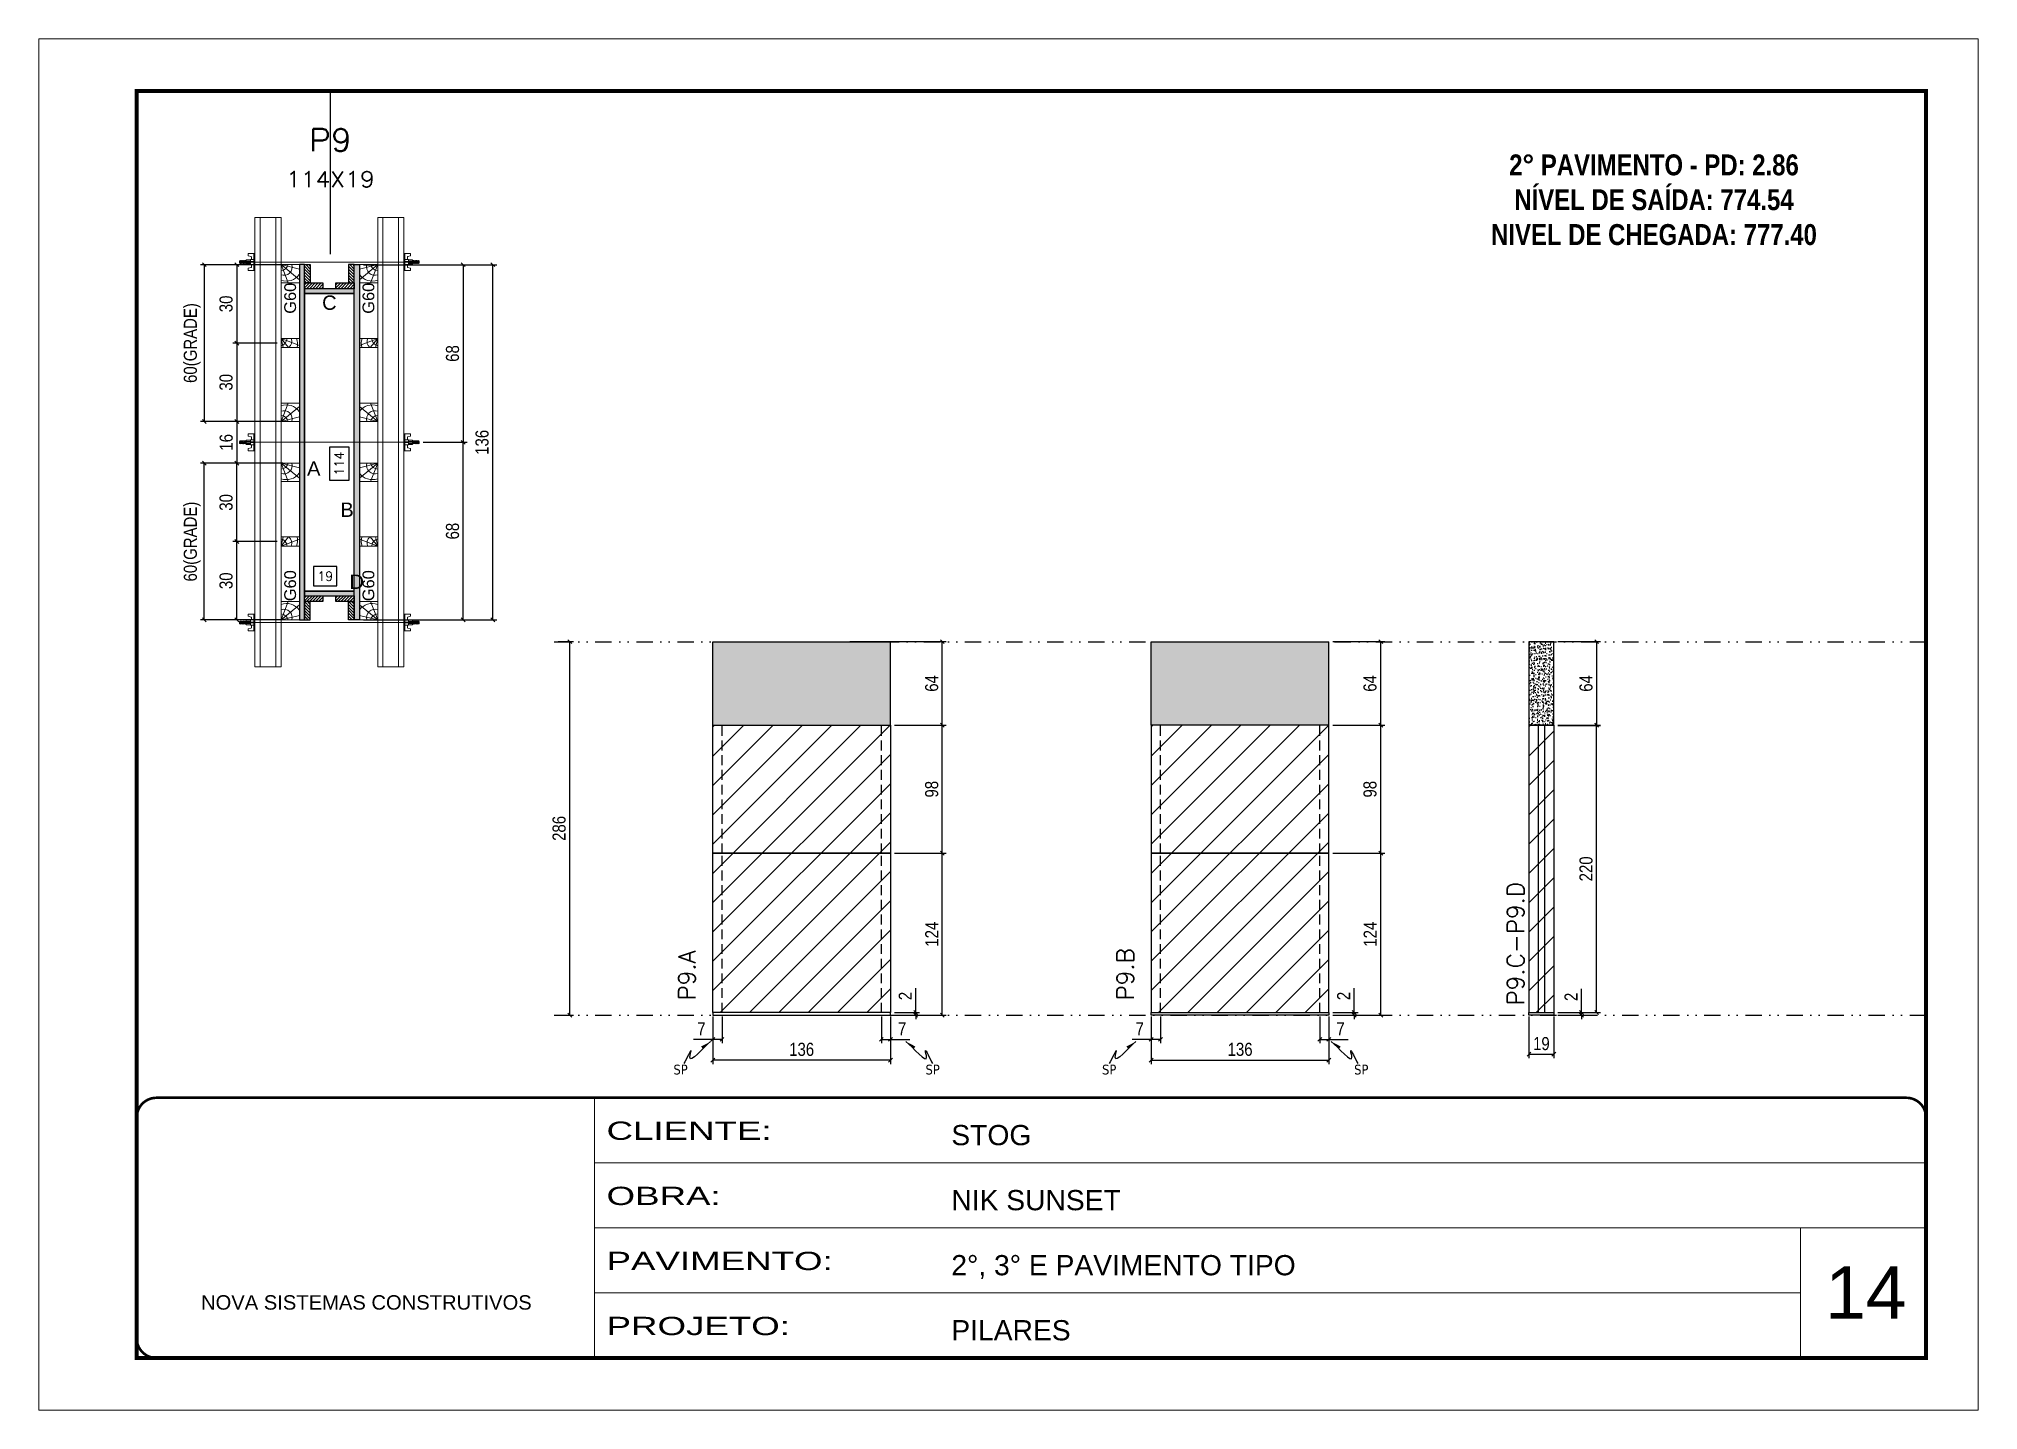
# Model space of a CAD drawing. Extents: x 808 to 7089, y -98 to 17032.
# Drawn here: x 2407 to 3892, y 12537 to 13587 of the extents above; entities that cross this region are included whole.
import ezdxf
from ezdxf.enums import TextEntityAlignment as Align

# ---------------------------------------------------------------- set-up
doc = ezdxf.new("R2010")
doc.units = 0
for name, pattern in [('CONTINUO', [0]), ('DASHED', [0.75, 0.5, -0.25]), ('DIVIDE2', [0.625, 0.25, -0.125, 0, -0.125, 0, -0.125]), ('HIDDEN', [0.375, 0.25, -0.125])]:
    doc.linetypes.add(name, pattern=pattern)
for name, color, linetype, lineweight in [('CARIMBO', 255, 'Continuous', 9), ('Folhas', 255, 'Continuous', 9), ('Hachura', 251, 'Continuous', 9), ('Madeira', 126, 'Continuous', 18), ('Perfil Metálico', 224, 'Continuous', 18), ('REAPROVEITAMENTO', 251, 'Continuous', 9), ('SARRAFO DE PRESSAO', 251, 'DASHED', 9), ('Texto Seção', 7, 'Continuous', 15)]:
    doc.layers.add(name, color=color, linetype=linetype, lineweight=lineweight)
for name, color, linetype in [('CHAPA', 1, 'Continuous'), ('COTA', 241, 'Continuous'), ('Cota Seção (2x)', 241, 'Continuous'), ('NOMENCLATURA', 7, 'Continuous'), ('Nível', 160, 'Continuous'), ('Painéis', 200, 'Continuous'), ('SARR_2.2x7', 40, 'Continuous'), ('SARRAFO', 251, 'Continuous'), ('Sarrafo de Pressão', 42, 'HIDDEN'), ('texto', 7, 'Continuous'), ('Texto de Titulo', 7, 'Continuous'), ('Texto Qtd Sarr', 242, 'Continuous'), ('TEXTO_GERAL', 7, 'Continuous')]:
    doc.layers.add(name, color=color, linetype=linetype)
doc.styles.add('ARIAL', font='arial.ttf')
doc.styles.add('COTA TECNICA', font='techl___.ttf', dxfattribs={"height": 10})
doc.styles.add('COTA TECNICA 2X', font='techl___.ttf', dxfattribs={"height": 10})
doc.styles.add('COTA TECNICA-50', font='techl___.ttf', dxfattribs={"height": 10})
doc.styles.add('REGUA-120', font='ROMANS.shx', dxfattribs={"height": 15})
doc.styles.add('ROMANC', font='techb___.ttf', dxfattribs={"height": 2.5})
doc.styles.add('ROMANS', font='romans.shx')
doc.styles.add('SANSSERIF', font='sas_____.pfb')
doc.styles.get("Standard").update_dxf_attribs({"font": 'arial.ttf'})
doc.styles.add('Tecnologia', font='')
doc.styles.get('Tecnologia').set_extended_font_data('Forgotten Futurist')
doc.dimstyles.new('COTA PAINEL-50', dxfattribs={"dimtxt": 10, "dimasz": 3, "dimexe": 3, "dimexo": 3, "dimgap": 3, "dimtad": 1, "dimdec": 1, "dimzin": 12, "dimdsep": 46, "dimtxsty": 'COTA TECNICA-50', "dimblk1": 'OBLIQUE', "dimblk2": 'OBLIQUE', "dimsah": 1, "dimcen": 0.9, "dimclrd": 4, "dimclre": 4, "dimclrt": 240, "dimadec": 1, "dimazin": 3, "dimtfac": 1, "dimtdec": 1, "dimtmove": 0, "dimatfit": 3, "dimfxl": 1, "dimtolj": 1, "dimtzin": 12, "dimarcsym": 0})
doc.dimstyles.new('PAINEL', dxfattribs={"dimtxt": 10, "dimasz": 3, "dimexe": 3, "dimexo": 3, "dimgap": 3, "dimtad": 1, "dimdec": 1, "dimzin": 12, "dimdsep": 46, "dimtxsty": 'COTA TECNICA', "dimblk1": 'OBLIQUE', "dimblk2": 'OBLIQUE', "dimsah": 1, "dimcen": 0.9, "dimclrd": 4, "dimclre": 4, "dimclrt": 240, "dimadec": 1, "dimazin": 3, "dimtfac": 1, "dimtdec": 1, "dimtmove": 0, "dimatfit": 3, "dimfxl": 1, "dimtolj": 1, "dimtzin": 12, "dimarcsym": 0})
doc.dimstyles.new('SECAO PILAR', dxfattribs={"dimtxt": 10, "dimasz": 3, "dimexe": 3, "dimexo": 3, "dimgap": 3, "dimtad": 1, "dimdec": 1, "dimlfac": 0.5, "dimzin": 12, "dimdsep": 46, "dimtxsty": 'COTA TECNICA 2X', "dimblk1": 'OBLIQUE', "dimblk2": 'OBLIQUE', "dimsah": 1, "dimcen": 0.9, "dimclrd": 256, "dimclre": 256, "dimclrt": 256, "dimadec": 1, "dimazin": 3, "dimtfac": 1, "dimtdec": 1, "dimtmove": 0, "dimatfit": 3, "dimfxl": 1, "dimtolj": 1, "dimtzin": 12, "dimarcsym": 0})
doc.dimstyles.new('SECÇÃO 2', dxfattribs={"dimtxt": 7, "dimasz": 6, "dimexe": 0.18, "dimexo": 2, "dimgap": -4, "dimtad": 3, "dimdec": 1, "dimlfac": 0.5, "dimzin": 12, "dimdsep": 46, "dimtxsty": 'ROMANS', "dimblk": 'ARCHTICK', "dimcen": 0.09, "dimse1": 1, "dimse2": 1, "dimsd1": 1, "dimsd2": 1, "dimclrd": 180, "dimclre": 5, "dimclrt": 1, "dimadec": 0, "dimazin": 3, "dimtfac": 1, "dimtdec": 1, "dimtofl": 0, "dimtmove": 0, "dimatfit": 3, "dimldrblk": 'ARCHTICK', "dimfxl": 1, "dimtolj": 1, "dimtzin": 0, "dimarcsym": 0})
doc.dimstyles.get("Standard").update_dxf_attribs({"dimtxt": 0.18, "dimasz": 0.18, "dimexe": 0.18, "dimexo": 0.0625, "dimgap": 0.09, "dimtad": 0, "dimtih": 1, "dimtoh": 1, "dimdec": 4, "dimzin": 0, "dimdsep": 46, "dimtxsty": 'Standard', "dimcen": 0.09, "dimadec": 0, "dimazin": 0, "dimtfac": 1, "dimtdec": 4, "dimtofl": 0, "dimtmove": 0, "dimatfit": 3, "dimfxl": 1, "dimtolj": 1, "dimtzin": 0, "dimarcsym": 0})
pattern_1 = [(315, (25539.5733, 3910.8746), (1.12253202, 1.12253202), [])]
pattern_2 = [(315, (25539.5733, 4017.8746), (1.12253202, 1.12253202), [])]

msp = doc.modelspace()

# ---------------------------------------------------------------- texts
at = {"layer": 'CARIMBO', "style": 'ARIAL'}
msp.add_text('14', height=40, dxfattribs=at).set_placement((3774.53, 12606.9))
at = {"layer": 'NOMENCLATURA', "color": 2, "insert": (3643.41, 13524.89), "char_height": 16, "attachment_point": 2, "style": 'ROMANC'}
msp.add_mtext_dynamic_manual_height_columns('\\P2° PAVIMENTO - PD: 2.86\\PNÍVEL DE SAÍDA: 774.54\\PNIVEL DE CHEGADA: 777.40', width=328.3607, gutter_width=1, heights=[0], dxfattribs=at)
at = {"layer": 'texto', "color": 0, "char_height": 7.5, "attachment_point": 5}
for insert in [(2898.07, 12797.49), (3091.09, 12797.49), (3226.26, 12797.49), (3419.29, 12797.49)]:
    msp.add_mtext('{\\fTahoma|b0|i0|c0|p34;\\C4;SP}', dxfattribs=dict(at, insert=insert))
at = {"layer": 'Texto Seção', "color": 0, "linetype": 'Continuous', "style": 'SANSSERIF'}
for p in [(2599.13, 13376.22), (2659.07, 13376.22), (2599.13, 13156.14), (2659.07, 13156.14)]:
    msp.add_text('G60', height=9, rotation=90, dxfattribs=at).set_placement(p, align=Align.MIDDLE_LEFT)
at = {"layer": 'Texto Seção', "char_height": 13, "width": 285.3299, "attachment_point": 7, "rotation": 90, "style": 'REGUA-120'}
for s, insert in [('P9.C-P9.D', (3543.96, 12846.58)), ('P9.A', (2909.38, 12850.42)), ('P9.B', (3245.04, 12850.42))]:
    msp.add_mtext(s, dxfattribs=dict(at, insert=insert))
at = {"layer": 'TEXTO_GERAL', "style": 'ARIAL'}
for s, p in [('C', (2629.16, 13384.75)), ('A', (2617.21, 13257.82)), ('B', (2642.7, 13226.19)), ('D', (2650.11, 13171.06))]:
    msp.add_text(s, height=11, dxfattribs=at).set_placement(p, align=Align.MIDDLE_CENTER)

# ---------------------------------------------------------------- blocks, each defined once
blk = doc.blocks.new('9999999999')
at = {"color": 30, "linetype": 'CONTINUO'}
for p, q in [((98564.6, 34230.2), (98564.6, 34429.4)), ((98564.6, 34379.6), (99584, 34379.6)), ((98564.6, 34329.8), (99488, 34329.8)), ((99584, 34329.8), (99488, 34329.8)), ((99488, 34329.8), (99488, 34230.2)), ((98564.6, 34280), (99488, 34280))]:
    blk.add_line(p, q, dxfattribs=at)
at = {"color": 30, "linetype": 'CONTINUO', "const_width": 2}
blk.add_lwpolyline([(99584, 34230.2), (99584, 34414.4, 0.414214), (99569, 34429.4), (98229, 34429.4, 0.414214), (98214, 34414.4), (98214, 34245.2, 0.414214), (98229, 34230.2), (99584, 34230.2)], format="xyb", dxfattribs=at)
at = {"layer": 'Folhas'}
blk.add_lwpolyline([(98139, 34190.2), (99624, 34190.2), (99624, 35240.2), (98139, 35240.2)], close=True, dxfattribs=at)
at = {"layer": 'Folhas', "color": 30, "const_width": 3}
blk.add_lwpolyline([(98214, 34230.2), (99584, 34230.2), (99584, 35200.2), (98214, 35200.2)], close=True, dxfattribs=at)
at = {"color": 7, "linetype": 'Continuous', "ltscale": 5, "style": 'ARIAL'}
for s, height, p in [('STOG', 15.48, (98837.7, 34393.1)), ('NIK SUNSET', 15.48, (98837.7, 34343.3)), ('2°, 3° E PAVIMENTO TIPO', 15.483, (98837.7, 34293.5)), ('NOVA SISTEMAS CONSTRUTIVOS', 11.059, (98263.2, 34267.2)), ('PILARES', 15.48, (98837.7, 34243.7))]:
    blk.add_text(s, height=height, dxfattribs=at).set_placement(p)
at = {"layer": 'Folhas', "color": 7, "style": 'Tecnologia', "width": 1.5}
for s, p in [('CLIENTE:', (98573.7, 34397.2)), ('OBRA:', (98573.7, 34347.3)), ('PAVIMENTO:', (98573.7, 34297.5)), ('PROJETO:', (98573.7, 34247.7))]:
    blk.add_text(s, height=14, dxfattribs=at).set_placement(p)
blk = doc.blocks.new('titulo1')
at = {"layer": 'Defpoints', "color": 252, "linetype": 'HIDDEN', "ltscale": 2}
blk.add_line((0, 0), (0, 125), dxfattribs=at)
at = {"layer": 'Defpoints', "style": 'ROMANS', "oblique": 15}
blk.add_attdef('FOLHA', text='', height=10, dxfattribs=at).set_placement((0, 15.6), align=Align.MIDDLE_CENTER)
at = {"layer": 'Texto Qtd Sarr', "color": 3, "style": 'ROMANS', "oblique": 15}
for tag, height, p in [('TITULO', 17, (0, 71.4)), ('SEÇÃO', 12, (0, 41.5))]:
    blk.add_attdef(tag, text='', height=height, dxfattribs=at).set_placement(p, align=Align.MIDDLE_CENTER)
blk = doc.blocks.new('*D1341')
at = {"layer": 'Cota Seção (2x)', "color": 180, "lineweight": -2, "transparency": 16777216}
for p, q in [((2644.2, 13274.1), (2629.2, 13274.1)), ((2629.2, 13274.1), (2629.2, 13248.8)), ((2644.2, 13248.8), (2644.2, 13274.1)), ((2629.2, 13248.8), (2644.2, 13248.8))]:
    blk.add_line(p, q, dxfattribs=at)
at = {"layer": 'Defpoints', "color": 0, "transparency": 16777216}
for p in [(2648.2, 13391.8), (2648.2, 13391.8), (2648.2, 13163.8)]:
    blk.add_point(p, dxfattribs=at)
at = {"layer": 'Cota Seção (2x)', "color": 1, "transparency": 16777216, "insert": (2636.7, 13261.5), "char_height": 7, "attachment_point": 5, "rotation": 90, "style": 'ROMANS'}
blk.add_mtext('\\A1;114', dxfattribs=at)
blk = doc.blocks.new('_ArchTick')
at = {"color": 0, "linetype": 'ByBlock', "const_width": 0.15}
blk.add_lwpolyline([(-0.5, -0.5), (0.5, 0.5)], dxfattribs=at)
blk = doc.blocks.new('_Oblique')
at = {"color": 0, "linetype": 'ByBlock', "lineweight": -2}
blk.add_line((-0.5, -0.5), (0.5, 0.5), dxfattribs=at)
blk = doc.blocks.new('*D1342')
at = {"layer": 'Cota Seção (2x)', "lineweight": -2, "transparency": 16777216}
for p, q in [((2655.2, 13413.8), (2757.4, 13413.8)), ((2754.4, 13141.8), (2754.4, 13413.8)), ((2655.2, 13141.8), (2757.4, 13141.8))]:
    blk.add_line(p, q, dxfattribs=at)
at = {"layer": 'Defpoints', "color": 0, "transparency": 16777216}
for p in [(2652.2, 13413.8), (2754.4, 13413.8), (2652.2, 13141.8)]:
    blk.add_point(p, dxfattribs=at)
at = {"layer": 'Cota Seção (2x)', "lineweight": -2, "transparency": 16777216, "xscale": 3, "yscale": 3, "zscale": 3}
for p, rotation in [((2754.4, 13413.8), 90), ((2754.4, 13141.8), 270)]:
    blk.add_blockref('_Oblique', p, dxfattribs=dict(at, rotation=rotation))
at = {"layer": 'Cota Seção (2x)', "transparency": 16777216, "insert": (2746.1, 13277.8), "char_height": 10, "attachment_point": 5, "rotation": 90, "style": 'COTA TECNICA 2X'}
blk.add_mtext('\\A1;136', dxfattribs=at)
blk = doc.blocks.new('*D1343')
at = {"layer": 'Cota Seção (2x)', "lineweight": -2, "transparency": 16777216}
for p, q in [((2701, 13277.8), (2734.6, 13277.8)), ((2731.6, 13141.8), (2731.6, 13277.8)), ((2689.2, 13141.8), (2734.6, 13141.8))]:
    blk.add_line(p, q, dxfattribs=at)
at = {"layer": 'Defpoints', "color": 0, "transparency": 16777216}
for p in [(2698, 13277.8), (2731.6, 13277.8), (2686.2, 13141.8)]:
    blk.add_point(p, dxfattribs=at)
at = {"layer": 'Cota Seção (2x)', "lineweight": -2, "transparency": 16777216, "xscale": 3, "yscale": 3, "zscale": 3}
for p, rotation in [((2731.6, 13277.8), 90), ((2731.6, 13141.8), 270)]:
    blk.add_blockref('_Oblique', p, dxfattribs=dict(at, rotation=rotation))
at = {"layer": 'Cota Seção (2x)', "transparency": 16777216, "insert": (2723.5, 13209.8), "char_height": 10, "attachment_point": 5, "rotation": 90, "style": 'COTA TECNICA 2X'}
blk.add_mtext('\\A1;68', dxfattribs=at)
blk = doc.blocks.new('*D1344')
at = {"layer": 'Cota Seção (2x)', "lineweight": -2, "transparency": 16777216}
for p, q in [((2689.2, 13413.8), (2734.6, 13413.8)), ((2731.6, 13413.8), (2731.6, 13277.8)), ((2701, 13277.8), (2734.6, 13277.8))]:
    blk.add_line(p, q, dxfattribs=at)
at = {"layer": 'Defpoints', "color": 0, "transparency": 16777216}
for p in [(2686.2, 13413.8), (2698, 13277.8), (2731.6, 13277.8)]:
    blk.add_point(p, dxfattribs=at)
at = {"layer": 'Cota Seção (2x)', "lineweight": -2, "transparency": 16777216, "xscale": 3, "yscale": 3, "zscale": 3}
for p, rotation in [((2731.6, 13413.8), 90), ((2731.6, 13277.8), 270)]:
    blk.add_blockref('_Oblique', p, dxfattribs=dict(at, rotation=rotation))
at = {"layer": 'Cota Seção (2x)', "transparency": 16777216, "insert": (2723.5, 13345.8), "char_height": 10, "attachment_point": 5, "rotation": 90, "style": 'COTA TECNICA 2X'}
blk.add_mtext('\\A1;68', dxfattribs=at)
blk = doc.blocks.new('*D1345')
at = {"layer": 'Cota Seção (2x)', "color": 180, "lineweight": -2, "transparency": 16777216}
for p, q in [((2635, 13182.8), (2617, 13182.8)), ((2617, 13182.8), (2617, 13167.8)), ((2635, 13167.8), (2635, 13182.8)), ((2617, 13167.8), (2635, 13167.8))]:
    blk.add_line(p, q, dxfattribs=at)
at = {"layer": 'Defpoints', "color": 0, "transparency": 16777216}
for p in [(2610.2, 13163.8), (2610.2, 13163.8), (2648.2, 13163.8)]:
    blk.add_point(p, dxfattribs=at)
at = {"layer": 'Cota Seção (2x)', "color": 1, "transparency": 16777216, "insert": (2626, 13175.3), "char_height": 7, "attachment_point": 5, "style": 'ROMANS'}
blk.add_mtext('\\A1;19', dxfattribs=at)
blk = doc.blocks.new('C')
at = {"layer": 'Hachura', "color": 0}
for p, q in [((0, 3.22), (0, -3.22)), ((0.45, 3.22), (0, 3.22)), ((0.46, 3.16), (0, 3.16)), ((0.46, 3.05), (0, 3.05)), ((0.46, 2.88), (0, 2.88)), ((0, 2.75), (0, -1.16)), ((0.46, 2.65), (0, 2.65)), ((0.46, 2.23), (0, 2.23)), ((0.46, 1.51), (0, 1.51)), ((0.39, 0.49), (0.17, 0.49)), ((0.45, -3.23), (0.45, 3.22)), ((0.45, 3.22), (2.58, 3.22)), ((1.74, 0.97), (0.45, 0.97)), ((1.45, 0.1), (0.45, 0.1)), ((1.35, 1.94), (1.35, 0.96)), ((2.58, 2.39), (1.47, 2.09)), ((1.74, -0.97), (1.74, 0.97)), ((1.74, 0.97), (1.74, 0.84)), ((1.74, 0.97), (1.74, 0.84)), ((1.74, 0.84), (3.35, 0.84)), ((3.35, 0.45), (1.74, 0.45)), ((2.58, 3.22), (2.58, 2.39)), ((3.32, 0.84), (3.32, -0.84)), ((3.35, 0.84), (3.35, -0.84)), ((3.68, 0.45), (3.35, 0.45)), ((3.84, -0.52), (3.35, 0.45)), ((3.35, 0.06), (3.67, -0.57)), ((3.68, 0.45), (4.16, -0.52)), ((3.72, 0.5), (4.25, -0.57)), ((4.37, -0.55), (3.83, 0.53)), ((4.15, 0.45), (3.93, 0.45)), ((4.42, -0.52), (3.93, 0.45)), ((4.15, 0.45), (4.26, 0.45)), ((4.26, 0.45), (4.74, -0.52)), ((4.3, 0.5), (4.83, -0.57)), ((4.95, -0.55), (4.41, 0.53)), ((4.51, 0.45), (4.84, 0.45)), ((5, -0.52), (4.51, 0.45)), ((4.84, 0.45), (5.32, -0.52)), ((4.88, 0.5), (5.41, -0.57)), ((5.53, -0.55), (4.99, 0.53)), ((5.58, -0.52), (5.09, 0.45)), ((5.42, 0.45), (5.09, 0.45)), ((5.58, -0.52), (5.09, 0.45)), ((5.42, 0.45), (5.74, -0.19)), ((5.46, 0.5), (5.74, -0.07)), ((5.74, 0.19), (5.57, 0.53)), ((5.74, 0.32), (5.68, 0.45)), ((5.68, 0.45), (5.74, 0.45)), ((5.74, 0.45), (5.9, 0.29)), ((5.74, 0.45), (5.74, -0.52)), ((5.9, -0.36), (5.9, 0.29)), ((0.45, 0), (0, 0)), ((0.46, -1.52), (0, -1.52)), ((0.46, -2.23), (0, -2.23)), ((0.46, -2.65), (0, -2.65)), ((0.46, -2.88), (0, -2.88)), ((0.46, -3.05), (0, -3.05)), ((0.46, -3.16), (0, -3.16)), ((0, -3.22), (2.57, -3.22)), ((0.08, -0.48), (0.29, -0.48)), ((0.29, -0.48), (0.4, -0.48)), ((0.45, 0), (0.45, -0.97)), ((0.45, -0.16), (1.45, -0.16)), ((0.45, -0.65), (0.45, -0.32)), ((0.45, -3.23), (0.45, -0.65)), ((0.45, -0.97), (1.74, -0.97)), ((1.35, -1.94), (1.35, -0.97)), ((2.58, -2.39), (1.47, -2.1)), ((3.35, -0.32), (1.74, -0.32)), ((3.35, -0.84), (1.74, -0.84)), ((2.58, -3.23), (2.58, -2.39)), ((3.35, -0.07), (3.58, -0.52)), ((3.35, -0.52), (3.58, -0.52)), ((3.84, -0.52), (4.16, -0.52)), ((4.42, -0.52), (4.74, -0.52)), ((4.63, -0.52), (4.74, -0.52)), ((5, -0.52), (5.32, -0.52)), ((5.58, -0.52), (5.74, -0.52)), ((5.74, -0.52), (5.9, -0.36)), ((5.74, -0.52), (5.74, -0.52))]:
    blk.add_line(p, q, dxfattribs=at)
for centre, radius, start, end in [((1.52, 1.94), 0.161, 104.74356, 180), ((1.44, -0.03), 0.129, 272.69497, 87.30503), ((3.81, 0.39), 0.143, 25.56881, 154.43119), ((4.39, 0.39), 0.143, 25.56881, 154.43119), ((4.97, 0.39), 0.143, 25.56881, 154.43119), ((5.55, 0.39), 0.143, 25.56881, 154.43119), ((0.17, -0.37), 0.174, 221.74404, 317.85924), ((1.52, -1.94), 0.161, 180, 255.25644), ((3.71, -0.4), 0.174, 222.14076, 318.25596), ((4.29, -0.4), 0.174, 222.14076, 318.25596), ((4.87, -0.4), 0.174, 222.14076, 318.25596), ((5.45, -0.4), 0.174, 222.14076, 318.25596), ((5.61, -0.4), 0.174, 317.85924, 318.25596)]:
    blk.add_arc(centre, radius, start, end, dxfattribs=at)
blk = doc.blocks.new('PONTALETE')
at = {"layer": 'Madeira'}
for q in [(2.71, 7), (7, 5.76), (7, 1.74)]:
    blk.add_line((0, 0), q, dxfattribs=at)
blk.add_lwpolyline([(0, 0), (7, 0), (7, 7), (0, 7)], close=True, dxfattribs=at)
for centre, radius, start, end in [((2.04, 0.06), 6.23, 37.28179, 109.09128), ((1.09, 0.9), 3.19, 343.60304, 109.98471), ((-0.21, -0.78), 3.09, 14.63219, 86.0383)]:
    blk.add_arc(centre, radius, start, end, dxfattribs=at)
blk = doc.blocks.new('*D1346')
at = {"layer": 'Cota Seção (2x)', "lineweight": -2, "transparency": 16777216}
for p, q in [((2593.5, 13261.8), (2530.4, 13261.8)), ((2533.4, 13141.8), (2533.4, 13261.8)), ((2593.5, 13141.8), (2530.4, 13141.8))]:
    blk.add_line(p, q, dxfattribs=at)
at = {"layer": 'Defpoints', "color": 0, "transparency": 16777216}
for p in [(2533.4, 13261.8), (2596.5, 13261.8), (2596.5, 13141.8)]:
    blk.add_point(p, dxfattribs=at)
at = {"layer": 'Cota Seção (2x)', "lineweight": -2, "transparency": 16777216, "xscale": 3, "yscale": 3, "zscale": 3}
for p, rotation in [((2533.4, 13261.8), 90), ((2533.4, 13141.8), 270)]:
    blk.add_blockref('_Oblique', p, dxfattribs=dict(at, rotation=rotation))
at = {"layer": 'Cota Seção (2x)', "transparency": 16777216, "insert": (2524.2, 13201.8), "char_height": 10, "attachment_point": 5, "rotation": 90, "style": 'COTA TECNICA 2X'}
blk.add_mtext('\\A1;60(GRADE)', dxfattribs=at)
blk = doc.blocks.new('MEIO PONTALETE')
at = {"layer": 'Madeira'}
for q in [(2.71, 7), (3.5, 2.88), (3.5, 0.87)]:
    blk.add_line((0, 0), q, dxfattribs=at)
blk.add_lwpolyline([(0, 0), (3.5, 0), (3.5, 7), (0, 7)], close=True, dxfattribs=at)
for centre, radius, start, end in [((2.04, 0.06), 6.23, 76.44987, 109.09128), ((1.09, 0.9), 3.19, 40.90626, 109.98471), ((-0.21, -0.78), 3.09, 14.63219, 86.0383)]:
    blk.add_arc(centre, radius, start, end, dxfattribs=at)
blk = doc.blocks.new('*D2002')
at = {"layer": 'Cota Seção (2x)', "lineweight": -2, "transparency": 16777216}
for p, q in [((2589.2, 13201.8), (2555.3, 13201.8)), ((2558.3, 13141.8), (2558.3, 13201.8)), ((2589.2, 13141.8), (2555.3, 13141.8))]:
    blk.add_line(p, q, dxfattribs=at)
at = {"layer": 'Defpoints', "color": 0, "transparency": 16777216}
for p in [(2558.3, 13201.8), (2592.2, 13201.8), (2592.2, 13141.8)]:
    blk.add_point(p, dxfattribs=at)
at = {"layer": 'Cota Seção (2x)', "lineweight": -2, "transparency": 16777216, "xscale": 3, "yscale": 3, "zscale": 3}
for p, rotation in [((2558.3, 13201.8), 90), ((2558.3, 13141.8), 270)]:
    blk.add_blockref('_Oblique', p, dxfattribs=dict(at, rotation=rotation))
at = {"layer": 'Cota Seção (2x)', "transparency": 16777216, "insert": (2550.1, 13171.8), "char_height": 10, "attachment_point": 5, "rotation": 90, "style": 'COTA TECNICA 2X'}
blk.add_mtext('\\A1;30', dxfattribs=at)
blk = doc.blocks.new('*D2003')
at = {"layer": 'Cota Seção (2x)', "lineweight": -2, "transparency": 16777216}
for p, q in [((2589.2, 13261.8), (2555.3, 13261.8)), ((2558.3, 13201.8), (2558.3, 13261.8)), ((2589.2, 13201.8), (2555.3, 13201.8))]:
    blk.add_line(p, q, dxfattribs=at)
at = {"layer": 'Defpoints', "color": 0, "transparency": 16777216}
for p in [(2558.3, 13261.8), (2592.2, 13261.8), (2592.2, 13201.8)]:
    blk.add_point(p, dxfattribs=at)
at = {"layer": 'Cota Seção (2x)', "lineweight": -2, "transparency": 16777216, "xscale": 3, "yscale": 3, "zscale": 3}
for p, rotation in [((2558.3, 13261.8), 90), ((2558.3, 13201.8), 270)]:
    blk.add_blockref('_Oblique', p, dxfattribs=dict(at, rotation=rotation))
at = {"layer": 'Cota Seção (2x)', "transparency": 16777216, "insert": (2550.1, 13231.8), "char_height": 10, "attachment_point": 5, "rotation": 90, "style": 'COTA TECNICA 2X'}
blk.add_mtext('\\A1;30', dxfattribs=at)
blk = doc.blocks.new('*D1347')
at = {"layer": 'Cota Seção (2x)', "lineweight": -2, "transparency": 16777216}
for p, q in [((2593.5, 13413.8), (2530.4, 13413.8)), ((2533.4, 13413.8), (2533.4, 13293.8)), ((2593.5, 13293.8), (2530.4, 13293.8))]:
    blk.add_line(p, q, dxfattribs=at)
at = {"layer": 'Defpoints', "color": 0, "transparency": 16777216}
for p in [(2596.5, 13413.8), (2533.4, 13293.8), (2596.5, 13293.8)]:
    blk.add_point(p, dxfattribs=at)
at = {"layer": 'Cota Seção (2x)', "lineweight": -2, "transparency": 16777216, "xscale": 3, "yscale": 3, "zscale": 3}
for p, rotation in [((2533.4, 13413.8), 90), ((2533.4, 13293.8), 270)]:
    blk.add_blockref('_Oblique', p, dxfattribs=dict(at, rotation=rotation))
at = {"layer": 'Cota Seção (2x)', "transparency": 16777216, "insert": (2524.2, 13353.8), "char_height": 10, "attachment_point": 5, "rotation": 90, "style": 'COTA TECNICA 2X'}
blk.add_mtext('\\A1;60(GRADE)', dxfattribs=at)
blk = doc.blocks.new('*D2004')
at = {"layer": 'Cota Seção (2x)', "lineweight": -2, "transparency": 16777216}
for p, q in [((2589.2, 13413.8), (2555.3, 13413.8)), ((2558.3, 13413.8), (2558.3, 13353.8)), ((2589.2, 13353.8), (2555.3, 13353.8))]:
    blk.add_line(p, q, dxfattribs=at)
at = {"layer": 'Defpoints', "color": 0, "transparency": 16777216}
for p in [(2592.2, 13413.8), (2558.3, 13353.8), (2592.2, 13353.8)]:
    blk.add_point(p, dxfattribs=at)
at = {"layer": 'Cota Seção (2x)', "lineweight": -2, "transparency": 16777216, "xscale": 3, "yscale": 3, "zscale": 3}
for p, rotation in [((2558.3, 13413.8), 90), ((2558.3, 13353.8), 270)]:
    blk.add_blockref('_Oblique', p, dxfattribs=dict(at, rotation=rotation))
at = {"layer": 'Cota Seção (2x)', "transparency": 16777216, "insert": (2550.1, 13383.8), "char_height": 10, "attachment_point": 5, "rotation": 90, "style": 'COTA TECNICA 2X'}
blk.add_mtext('\\A1;30', dxfattribs=at)
blk = doc.blocks.new('*D2005')
at = {"layer": 'Cota Seção (2x)', "lineweight": -2, "transparency": 16777216}
for p, q in [((2589.2, 13353.8), (2555.3, 13353.8)), ((2558.3, 13353.8), (2558.3, 13293.8)), ((2589.2, 13293.8), (2555.3, 13293.8))]:
    blk.add_line(p, q, dxfattribs=at)
at = {"layer": 'Defpoints', "color": 0, "transparency": 16777216}
for p in [(2592.2, 13353.8), (2558.3, 13293.8), (2592.2, 13293.8)]:
    blk.add_point(p, dxfattribs=at)
at = {"layer": 'Cota Seção (2x)', "lineweight": -2, "transparency": 16777216, "xscale": 3, "yscale": 3, "zscale": 3}
for p, rotation in [((2558.3, 13353.8), 90), ((2558.3, 13293.8), 270)]:
    blk.add_blockref('_Oblique', p, dxfattribs=dict(at, rotation=rotation))
at = {"layer": 'Cota Seção (2x)', "transparency": 16777216, "insert": (2550.1, 13323.8), "char_height": 10, "attachment_point": 5, "rotation": 90, "style": 'COTA TECNICA 2X'}
blk.add_mtext('\\A1;30', dxfattribs=at)
blk = doc.blocks.new('*D1348')
at = {"layer": 'Cota Seção (2x)', "lineweight": -2, "transparency": 16777216}
for p, q in [((2589.2, 13293.8), (2555.3, 13293.8)), ((2558.3, 13293.8), (2558.3, 13261.8)), ((2589.2, 13261.8), (2555.3, 13261.8))]:
    blk.add_line(p, q, dxfattribs=at)
at = {"layer": 'Defpoints', "color": 0, "transparency": 16777216}
for p in [(2592.2, 13293.8), (2558.3, 13261.8), (2592.2, 13261.8)]:
    blk.add_point(p, dxfattribs=at)
at = {"layer": 'Cota Seção (2x)', "lineweight": -2, "transparency": 16777216, "xscale": 3, "yscale": 3, "zscale": 3}
for p, rotation in [((2558.3, 13293.8), 90), ((2558.3, 13261.8), 270)]:
    blk.add_blockref('_Oblique', p, dxfattribs=dict(at, rotation=rotation))
at = {"layer": 'Cota Seção (2x)', "transparency": 16777216, "insert": (2550.2, 13277.8), "char_height": 10, "attachment_point": 5, "rotation": 90, "style": 'COTA TECNICA 2X'}
blk.add_mtext('\\A1;16', dxfattribs=at)
blk = doc.blocks.new('*D2006')
at = {"layer": 'COTA', "color": 4, "lineweight": -2, "transparency": 16777216}
for p, q in [((2804.3, 13125.2), (2816.2, 13125.2)), ((2813.2, 12839.2), (2813.2, 13125.2)), ((2804.3, 12839.2), (2816.2, 12839.2))]:
    blk.add_line(p, q, dxfattribs=at)
at = {"layer": 'Defpoints', "color": 0, "transparency": 16777216}
for p in [(2801.3, 13125.2), (2813.2, 13125.2), (2801.3, 12839.2)]:
    blk.add_point(p, dxfattribs=at)
at = {"layer": 'COTA', "color": 4, "lineweight": -2, "transparency": 16777216, "xscale": 3, "yscale": 3, "zscale": 3}
for p, rotation in [((2813.2, 13125.2), 90), ((2813.2, 12839.2), 270)]:
    blk.add_blockref('_Oblique', p, dxfattribs=dict(at, rotation=rotation))
at = {"layer": 'COTA', "color": 240, "transparency": 16777216, "insert": (2805.1, 12982.2), "char_height": 10, "attachment_point": 5, "rotation": 90, "style": 'COTA TECNICA-50'}
blk.add_mtext('\\A1;286', dxfattribs=at)
blk = doc.blocks.new('*D1349')
at = {"layer": 'COTA', "color": 4, "lineweight": -2, "transparency": 16777216}
for p, q in [((2922.8, 12838.2), (2922.8, 12801.8)), ((3058.8, 12838.2), (3058.8, 12801.8)), ((3058.8, 12804.8), (2922.8, 12804.8))]:
    blk.add_line(p, q, dxfattribs=at)
at = {"layer": 'Defpoints', "color": 0, "transparency": 16777216}
for p in [(2922.8, 12841.2), (3058.8, 12841.2), (2922.8, 12804.8)]:
    blk.add_point(p, dxfattribs=at)
at = {"layer": 'COTA', "color": 4, "lineweight": -2, "transparency": 16777216, "xscale": 3, "yscale": 3, "zscale": 3, "rotation": 180}
blk.add_blockref('_Oblique', (2922.8, 12804.8), dxfattribs=at)
at = {"layer": 'COTA', "color": 4, "lineweight": -2, "transparency": 16777216, "xscale": 3, "yscale": 3, "zscale": 3}
blk.add_blockref('_Oblique', (3058.8, 12804.8), dxfattribs=at)
at = {"layer": 'COTA', "color": 240, "transparency": 16777216, "insert": (2990.8, 12813), "char_height": 10, "attachment_point": 5, "style": 'COTA TECNICA'}
blk.add_mtext('\\A1;136', dxfattribs=at)
blk = doc.blocks.new('*D1350')
at = {"layer": 'COTA', "color": 4, "lineweight": -2, "transparency": 16777216}
for p, q in [((3051.8, 12838.2), (3051.8, 12817.7)), ((3058.8, 12836.2), (3058.8, 12817.7)), ((3051.8, 12820.7), (3058.8, 12820.7)), ((3058.8, 12820.7), (3073.6, 12820.7))]:
    blk.add_line(p, q, dxfattribs=at)
at = {"layer": 'Defpoints', "color": 0, "transparency": 16777216}
for p in [(3051.8, 12841.2), (3058.8, 12839.2), (3058.8, 12820.7)]:
    blk.add_point(p, dxfattribs=at)
at = {"layer": 'COTA', "color": 4, "lineweight": -2, "transparency": 16777216, "xscale": 3, "yscale": 3, "zscale": 3, "rotation": 180}
blk.add_blockref('_Oblique', (3051.8, 12820.7), dxfattribs=at)
at = {"layer": 'COTA', "color": 4, "lineweight": -2, "transparency": 16777216, "xscale": 3, "yscale": 3, "zscale": 3}
blk.add_blockref('_Oblique', (3058.8, 12820.7), dxfattribs=at)
at = {"layer": 'COTA', "color": 240, "transparency": 16777216, "insert": (3067.7, 12828.7), "char_height": 10, "attachment_point": 5, "style": 'COTA TECNICA-50'}
blk.add_mtext('\\A1;7', dxfattribs=at)
blk = doc.blocks.new('*D1351')
at = {"layer": 'COTA', "color": 4, "lineweight": -2, "transparency": 16777216}
for p, q in [((2922.8, 12836.2), (2922.8, 12817.7)), ((2929.8, 12838.2), (2929.8, 12817.7)), ((2922.8, 12820.7), (2908.1, 12820.7)), ((2929.8, 12820.7), (2922.8, 12820.7))]:
    blk.add_line(p, q, dxfattribs=at)
at = {"layer": 'Defpoints', "color": 0, "transparency": 16777216}
for p in [(2922.8, 12839.2), (2929.8, 12841.2), (2922.8, 12820.7)]:
    blk.add_point(p, dxfattribs=at)
at = {"layer": 'COTA', "color": 4, "lineweight": -2, "transparency": 16777216, "xscale": 3, "yscale": 3, "zscale": 3, "rotation": 180}
blk.add_blockref('_Oblique', (2922.8, 12820.7), dxfattribs=at)
at = {"layer": 'COTA', "color": 4, "lineweight": -2, "transparency": 16777216, "xscale": 3, "yscale": 3, "zscale": 3}
blk.add_blockref('_Oblique', (2929.8, 12820.7), dxfattribs=at)
at = {"layer": 'COTA', "color": 240, "transparency": 16777216, "insert": (2914, 12828.7), "char_height": 10, "attachment_point": 5, "style": 'COTA TECNICA-50'}
blk.add_mtext('\\A1;7', dxfattribs=at)
blk = doc.blocks.new('*D1352')
at = {"layer": 'COTA', "color": 4, "linetype": 'ByBlock', "lineweight": -2, "transparency": 16777216}
for p, q in [((3061.8, 12963.2), (3101.5, 12963.2)), ((3098.5, 12839.2), (3098.5, 12963.2)), ((3061.8, 12839.2), (3101.5, 12839.2))]:
    blk.add_line(p, q, dxfattribs=at)
at = {"layer": 'Defpoints', "color": 0, "linetype": 'ByBlock', "transparency": 16777216}
for p in [(3058.8, 12963.2), (3098.5, 12963.2), (3058.8, 12839.2)]:
    blk.add_point(p, dxfattribs=at)
at = {"layer": 'COTA', "color": 4, "linetype": 'ByBlock', "lineweight": -2, "transparency": 16777216, "xscale": 3, "yscale": 3, "zscale": 3}
for p, rotation in [((3098.5, 12963.2), 90), ((3098.5, 12839.2), 270)]:
    blk.add_blockref('_Oblique', p, dxfattribs=dict(at, rotation=rotation))
at = {"layer": 'COTA', "color": 240, "linetype": 'ByBlock', "transparency": 16777216, "insert": (3090.4, 12901.2), "char_height": 10, "attachment_point": 5, "rotation": 90, "style": 'COTA TECNICA'}
blk.add_mtext('\\A1;124', dxfattribs=at)
blk = doc.blocks.new('*D1353')
at = {"layer": 'COTA', "color": 4, "lineweight": -2, "transparency": 16777216}
for p, q in [((3078.1, 12841.2), (3078.1, 12860)), ((3061.8, 12841.2), (3081.1, 12841.2)), ((3061.8, 12839.2), (3081.1, 12839.2)), ((3078.1, 12839.2), (3078.1, 12841.2)), ((3078.1, 12839.2), (3078.1, 12836.2))]:
    blk.add_line(p, q, dxfattribs=at)
at = {"layer": 'Defpoints', "color": 0, "transparency": 16777216}
for p in [(3058.8, 12841.2), (3058.8, 12839.2), (3078.1, 12839.2)]:
    blk.add_point(p, dxfattribs=at)
at = {"layer": 'COTA', "color": 4, "lineweight": -2, "transparency": 16777216, "xscale": 3, "yscale": 3, "zscale": 3}
for p, rotation in [((3078.1, 12841.2), 270), ((3078.1, 12839.2), 90)]:
    blk.add_blockref('_Oblique', p, dxfattribs=dict(at, rotation=rotation))
at = {"layer": 'COTA', "color": 240, "transparency": 16777216, "insert": (3070.1, 12853.9), "char_height": 10, "attachment_point": 5, "rotation": 90, "style": 'COTA TECNICA-50'}
blk.add_mtext('\\A1;2', dxfattribs=at)
blk = doc.blocks.new('*D1354')
at = {"layer": 'COTA', "color": 4, "linetype": 'ByBlock', "lineweight": -2, "transparency": 16777216}
for p, q in [((3061.8, 12963.2), (3101.5, 12963.2)), ((3098.5, 12839.2), (3098.5, 12963.2)), ((3061.8, 12839.2), (3101.5, 12839.2))]:
    blk.add_line(p, q, dxfattribs=at)
at = {"layer": 'Defpoints', "color": 0, "linetype": 'ByBlock', "transparency": 16777216}
for p in [(3058.8, 12963.2), (3098.5, 12963.2), (3058.8, 12839.2)]:
    blk.add_point(p, dxfattribs=at)
at = {"layer": 'COTA', "color": 4, "linetype": 'ByBlock', "lineweight": -2, "transparency": 16777216, "xscale": 3, "yscale": 3, "zscale": 3}
for p, rotation in [((3098.5, 12963.2), 90), ((3098.5, 12839.2), 270)]:
    blk.add_blockref('_Oblique', p, dxfattribs=dict(at, rotation=rotation))
at = {"layer": 'COTA', "color": 240, "linetype": 'ByBlock', "transparency": 16777216, "insert": (3090.4, 12901.2), "char_height": 10, "attachment_point": 5, "rotation": 90, "style": 'COTA TECNICA'}
blk.add_mtext('\\A1;124', dxfattribs=at)
blk = doc.blocks.new('*D1355')
at = {"layer": 'COTA', "color": 4, "lineweight": -2, "transparency": 16777216}
for p, q in [((3061.8, 13061.2), (3101.5, 13061.2)), ((3098.5, 12963.2), (3098.5, 13061.2)), ((3061.8, 12963.2), (3101.5, 12963.2))]:
    blk.add_line(p, q, dxfattribs=at)
at = {"layer": 'Defpoints', "color": 0, "transparency": 16777216}
for p in [(3058.8, 13061.2), (3098.5, 13061.2), (3058.8, 12963.2)]:
    blk.add_point(p, dxfattribs=at)
at = {"layer": 'COTA', "color": 4, "lineweight": -2, "transparency": 16777216, "xscale": 3, "yscale": 3, "zscale": 3}
for p, rotation in [((3098.5, 13061.2), 90), ((3098.5, 12963.2), 270)]:
    blk.add_blockref('_Oblique', p, dxfattribs=dict(at, rotation=rotation))
at = {"layer": 'COTA', "color": 240, "transparency": 16777216, "insert": (3090.4, 13012.2), "char_height": 10, "attachment_point": 5, "rotation": 90, "style": 'COTA TECNICA-50'}
blk.add_mtext('\\A1;98', dxfattribs=at)
blk = doc.blocks.new('*D1356')
at = {"layer": 'COTA', "color": 4, "lineweight": -2, "transparency": 16777216}
for p, q in [((3027.8, 13125.2), (3101.5, 13125.2)), ((3098.5, 13061.2), (3098.5, 13125.2)), ((3061.8, 13061.2), (3101.5, 13061.2))]:
    blk.add_line(p, q, dxfattribs=at)
at = {"layer": 'Defpoints', "color": 0, "transparency": 16777216}
for p in [(3024.8, 13125.2), (3098.5, 13125.2), (3058.8, 13061.2)]:
    blk.add_point(p, dxfattribs=at)
at = {"layer": 'COTA', "color": 4, "lineweight": -2, "transparency": 16777216, "xscale": 3, "yscale": 3, "zscale": 3}
for p, rotation in [((3098.5, 13125.2), 90), ((3098.5, 13061.2), 270)]:
    blk.add_blockref('_Oblique', p, dxfattribs=dict(at, rotation=rotation))
at = {"layer": 'COTA', "color": 240, "transparency": 16777216, "insert": (3090.4, 13093.2), "char_height": 10, "attachment_point": 5, "rotation": 90, "style": 'COTA TECNICA-50'}
blk.add_mtext('\\A1;64', dxfattribs=at)
blk = doc.blocks.new('*D1357')
at = {"layer": 'COTA', "color": 4, "lineweight": -2, "transparency": 16777216}
for p, q in [((3258.5, 12838.2), (3258.5, 12801.8)), ((3394.5, 12838.2), (3394.5, 12801.8)), ((3258.5, 12804.8), (3394.5, 12804.8))]:
    blk.add_line(p, q, dxfattribs=at)
at = {"layer": 'Defpoints', "color": 0, "transparency": 16777216}
for p in [(3258.5, 12841.2), (3394.5, 12841.2), (3394.5, 12804.8)]:
    blk.add_point(p, dxfattribs=at)
at = {"layer": 'COTA', "color": 4, "lineweight": -2, "transparency": 16777216, "xscale": 3, "yscale": 3, "zscale": 3, "rotation": 180}
blk.add_blockref('_Oblique', (3258.5, 12804.8), dxfattribs=at)
at = {"layer": 'COTA', "color": 4, "lineweight": -2, "transparency": 16777216, "xscale": 3, "yscale": 3, "zscale": 3}
blk.add_blockref('_Oblique', (3394.5, 12804.8), dxfattribs=at)
at = {"layer": 'COTA', "color": 240, "transparency": 16777216, "insert": (3326.5, 12813), "char_height": 10, "attachment_point": 5, "style": 'COTA TECNICA'}
blk.add_mtext('\\A1;136', dxfattribs=at)
blk = doc.blocks.new('*D1358')
at = {"layer": 'COTA', "color": 4, "lineweight": -2, "transparency": 16777216}
for p, q in [((3258.5, 12836.2), (3258.5, 12817.7)), ((3265.5, 12838.2), (3265.5, 12817.7)), ((3258.5, 12820.7), (3243.8, 12820.7)), ((3265.5, 12820.7), (3258.5, 12820.7))]:
    blk.add_line(p, q, dxfattribs=at)
at = {"layer": 'Defpoints', "color": 0, "transparency": 16777216}
for p in [(3258.5, 12839.2), (3265.5, 12841.2), (3258.5, 12820.7)]:
    blk.add_point(p, dxfattribs=at)
at = {"layer": 'COTA', "color": 4, "lineweight": -2, "transparency": 16777216, "xscale": 3, "yscale": 3, "zscale": 3, "rotation": 180}
blk.add_blockref('_Oblique', (3258.5, 12820.7), dxfattribs=at)
at = {"layer": 'COTA', "color": 4, "lineweight": -2, "transparency": 16777216, "xscale": 3, "yscale": 3, "zscale": 3}
blk.add_blockref('_Oblique', (3265.5, 12820.7), dxfattribs=at)
at = {"layer": 'COTA', "color": 240, "transparency": 16777216, "insert": (3249.6, 12828.7), "char_height": 10, "attachment_point": 5, "style": 'COTA TECNICA-50'}
blk.add_mtext('\\A1;7', dxfattribs=at)
blk = doc.blocks.new('*D1359')
at = {"layer": 'COTA', "color": 4, "lineweight": -2, "transparency": 16777216}
for p, q in [((3387.5, 12838.2), (3387.5, 12817.7)), ((3394.5, 12836.2), (3394.5, 12817.7)), ((3387.5, 12820.7), (3394.5, 12820.7)), ((3394.5, 12820.7), (3409.2, 12820.7))]:
    blk.add_line(p, q, dxfattribs=at)
at = {"layer": 'Defpoints', "color": 0, "transparency": 16777216}
for p in [(3387.5, 12841.2), (3394.5, 12839.2), (3394.5, 12820.7)]:
    blk.add_point(p, dxfattribs=at)
at = {"layer": 'COTA', "color": 4, "lineweight": -2, "transparency": 16777216, "xscale": 3, "yscale": 3, "zscale": 3, "rotation": 180}
blk.add_blockref('_Oblique', (3387.5, 12820.7), dxfattribs=at)
at = {"layer": 'COTA', "color": 4, "lineweight": -2, "transparency": 16777216, "xscale": 3, "yscale": 3, "zscale": 3}
blk.add_blockref('_Oblique', (3394.5, 12820.7), dxfattribs=at)
at = {"layer": 'COTA', "color": 240, "transparency": 16777216, "insert": (3403.4, 12828.7), "char_height": 10, "attachment_point": 5, "style": 'COTA TECNICA-50'}
blk.add_mtext('\\A1;7', dxfattribs=at)
blk = doc.blocks.new('*D1360')
at = {"layer": 'COTA', "color": 4, "linetype": 'ByBlock', "lineweight": -2, "transparency": 16777216}
for p, q in [((3397.5, 12963.2), (3437.2, 12963.2)), ((3434.2, 12839.2), (3434.2, 12963.2)), ((3397.5, 12839.2), (3437.2, 12839.2))]:
    blk.add_line(p, q, dxfattribs=at)
at = {"layer": 'Defpoints', "color": 0, "linetype": 'ByBlock', "transparency": 16777216}
for p in [(3394.5, 12963.2), (3434.2, 12963.2), (3394.5, 12839.2)]:
    blk.add_point(p, dxfattribs=at)
at = {"layer": 'COTA', "color": 4, "linetype": 'ByBlock', "lineweight": -2, "transparency": 16777216, "xscale": 3, "yscale": 3, "zscale": 3}
for p, rotation in [((3434.2, 12963.2), 90), ((3434.2, 12839.2), 270)]:
    blk.add_blockref('_Oblique', p, dxfattribs=dict(at, rotation=rotation))
at = {"layer": 'COTA', "color": 240, "linetype": 'ByBlock', "transparency": 16777216, "insert": (3426.1, 12901.2), "char_height": 10, "attachment_point": 5, "rotation": 90, "style": 'COTA TECNICA'}
blk.add_mtext('\\A1;124', dxfattribs=at)
blk = doc.blocks.new('*D1361')
at = {"layer": 'COTA', "color": 4, "lineweight": -2, "transparency": 16777216}
for p, q in [((3413.8, 12841.2), (3413.8, 12860)), ((3397.5, 12841.2), (3416.8, 12841.2)), ((3397.5, 12839.2), (3416.8, 12839.2)), ((3413.8, 12839.2), (3413.8, 12841.2)), ((3413.8, 12839.2), (3413.8, 12836.2))]:
    blk.add_line(p, q, dxfattribs=at)
at = {"layer": 'Defpoints', "color": 0, "transparency": 16777216}
for p in [(3394.5, 12841.2), (3394.5, 12839.2), (3413.8, 12839.2)]:
    blk.add_point(p, dxfattribs=at)
at = {"layer": 'COTA', "color": 4, "lineweight": -2, "transparency": 16777216, "xscale": 3, "yscale": 3, "zscale": 3}
for p, rotation in [((3413.8, 12841.2), 270), ((3413.8, 12839.2), 90)]:
    blk.add_blockref('_Oblique', p, dxfattribs=dict(at, rotation=rotation))
at = {"layer": 'COTA', "color": 240, "transparency": 16777216, "insert": (3405.8, 12853.9), "char_height": 10, "attachment_point": 5, "rotation": 90, "style": 'COTA TECNICA-50'}
blk.add_mtext('\\A1;2', dxfattribs=at)
blk = doc.blocks.new('*D1262')
at = {"layer": 'COTA', "color": 4, "linetype": 'ByBlock', "lineweight": -2, "transparency": 16777216}
for p, q in [((3397.5, 12963.2), (3437.2, 12963.2)), ((3434.2, 12839.2), (3434.2, 12963.2)), ((3397.5, 12839.2), (3437.2, 12839.2))]:
    blk.add_line(p, q, dxfattribs=at)
at = {"layer": 'Defpoints', "color": 0, "linetype": 'ByBlock', "transparency": 16777216}
for p in [(3394.5, 12963.2), (3434.2, 12963.2), (3394.5, 12839.2)]:
    blk.add_point(p, dxfattribs=at)
at = {"layer": 'COTA', "color": 4, "linetype": 'ByBlock', "lineweight": -2, "transparency": 16777216, "xscale": 3, "yscale": 3, "zscale": 3}
for p, rotation in [((3434.2, 12963.2), 90), ((3434.2, 12839.2), 270)]:
    blk.add_blockref('_Oblique', p, dxfattribs=dict(at, rotation=rotation))
at = {"layer": 'COTA', "color": 240, "linetype": 'ByBlock', "transparency": 16777216, "insert": (3426.1, 12901.2), "char_height": 10, "attachment_point": 5, "rotation": 90, "style": 'COTA TECNICA'}
blk.add_mtext('\\A1;124', dxfattribs=at)
blk = doc.blocks.new('*D1263')
at = {"layer": 'COTA', "color": 4, "lineweight": -2, "transparency": 16777216}
for p, q in [((3397.5, 13061.2), (3437.2, 13061.2)), ((3434.2, 12963.2), (3434.2, 13061.2)), ((3397.5, 12963.2), (3437.2, 12963.2))]:
    blk.add_line(p, q, dxfattribs=at)
at = {"layer": 'Defpoints', "color": 0, "transparency": 16777216}
for p in [(3394.5, 13061.2), (3434.2, 13061.2), (3394.5, 12963.2)]:
    blk.add_point(p, dxfattribs=at)
at = {"layer": 'COTA', "color": 4, "lineweight": -2, "transparency": 16777216, "xscale": 3, "yscale": 3, "zscale": 3}
for p, rotation in [((3434.2, 13061.2), 90), ((3434.2, 12963.2), 270)]:
    blk.add_blockref('_Oblique', p, dxfattribs=dict(at, rotation=rotation))
at = {"layer": 'COTA', "color": 240, "transparency": 16777216, "insert": (3426, 13012.2), "char_height": 10, "attachment_point": 5, "rotation": 90, "style": 'COTA TECNICA-50'}
blk.add_mtext('\\A1;98', dxfattribs=at)
blk = doc.blocks.new('*D1264')
at = {"layer": 'COTA', "color": 4, "lineweight": -2, "transparency": 16777216}
for p, q in [((3397.5, 13125.2), (3437.2, 13125.2)), ((3434.2, 13061.2), (3434.2, 13125.2)), ((3397.5, 13061.2), (3437.2, 13061.2))]:
    blk.add_line(p, q, dxfattribs=at)
at = {"layer": 'Defpoints', "color": 0, "transparency": 16777216}
for p in [(3394.5, 13125.2), (3434.2, 13125.2), (3394.5, 13061.2)]:
    blk.add_point(p, dxfattribs=at)
at = {"layer": 'COTA', "color": 4, "lineweight": -2, "transparency": 16777216, "xscale": 3, "yscale": 3, "zscale": 3}
for p, rotation in [((3434.2, 13125.2), 90), ((3434.2, 13061.2), 270)]:
    blk.add_blockref('_Oblique', p, dxfattribs=dict(at, rotation=rotation))
at = {"layer": 'COTA', "color": 240, "transparency": 16777216, "insert": (3426, 13093.2), "char_height": 10, "attachment_point": 5, "rotation": 90, "style": 'COTA TECNICA-50'}
blk.add_mtext('\\A1;64', dxfattribs=at)
blk = doc.blocks.new('*D1265')
at = {"layer": 'COTA', "color": 4, "lineweight": -2, "transparency": 16777216}
for p, q in [((3547.7, 12838.2), (3547.7, 12806.3)), ((3566.7, 12838.2), (3566.7, 12806.3)), ((3547.7, 12809.3), (3566.7, 12809.3))]:
    blk.add_line(p, q, dxfattribs=at)
at = {"layer": 'Defpoints', "color": 0, "transparency": 16777216}
for p in [(3547.7, 12841.2), (3566.7, 12841.2), (3566.7, 12809.3)]:
    blk.add_point(p, dxfattribs=at)
at = {"layer": 'COTA', "color": 4, "lineweight": -2, "transparency": 16777216, "xscale": 3, "yscale": 3, "zscale": 3, "rotation": 180}
blk.add_blockref('_Oblique', (3547.7, 12809.3), dxfattribs=at)
at = {"layer": 'COTA', "color": 4, "lineweight": -2, "transparency": 16777216, "xscale": 3, "yscale": 3, "zscale": 3}
blk.add_blockref('_Oblique', (3566.7, 12809.3), dxfattribs=at)
at = {"layer": 'COTA', "color": 240, "transparency": 16777216, "insert": (3557.2, 12817.4), "char_height": 10, "attachment_point": 5, "style": 'COTA TECNICA'}
blk.add_mtext('\\A1;19', dxfattribs=at)
blk = doc.blocks.new('*D1266')
at = {"layer": 'COTA', "color": 4, "lineweight": -2, "transparency": 16777216}
for p, q in [((3587.9, 12841.2), (3587.9, 12859.3)), ((3569.7, 12841.2), (3590.9, 12841.2)), ((3569.7, 12839.2), (3590.9, 12839.2)), ((3587.9, 12839.2), (3587.9, 12841.2)), ((3587.9, 12839.2), (3587.9, 12836.2))]:
    blk.add_line(p, q, dxfattribs=at)
at = {"layer": 'Defpoints', "color": 0, "transparency": 16777216}
for p in [(3566.7, 12841.2), (3566.7, 12839.2), (3587.9, 12841.2)]:
    blk.add_point(p, dxfattribs=at)
at = {"layer": 'COTA', "color": 4, "lineweight": -2, "transparency": 16777216, "xscale": 3, "yscale": 3, "zscale": 3}
for p, rotation in [((3587.9, 12841.2), 270), ((3587.9, 12839.2), 90)]:
    blk.add_blockref('_Oblique', p, dxfattribs=dict(at, rotation=rotation))
at = {"layer": 'COTA', "color": 240, "transparency": 16777216, "insert": (3579.9, 12853.2), "char_height": 10, "attachment_point": 5, "rotation": 90, "style": 'COTA TECNICA-50'}
blk.add_mtext('\\A1;2', dxfattribs=at)
blk = doc.blocks.new('*D1982')
at = {"layer": 'COTA', "color": 4, "linetype": 'ByBlock', "lineweight": -2, "transparency": 16777216}
for p, q in [((3569.7, 13125.2), (3602.5, 13125.2)), ((3599.5, 13125.2), (3599.5, 13061.1)), ((3569.7, 13061.1), (3602.5, 13061.1))]:
    blk.add_line(p, q, dxfattribs=at)
at = {"layer": 'Defpoints', "color": 0, "linetype": 'ByBlock', "transparency": 16777216}
for p in [(3566.7, 13125.2), (3566.7, 13061.1), (3599.5, 13061.1)]:
    blk.add_point(p, dxfattribs=at)
at = {"layer": 'COTA', "color": 4, "linetype": 'ByBlock', "lineweight": -2, "transparency": 16777216, "xscale": 3, "yscale": 3, "zscale": 3}
for p, rotation in [((3599.5, 13125.2), 90), ((3599.5, 13061.1), 270)]:
    blk.add_blockref('_Oblique', p, dxfattribs=dict(at, rotation=rotation))
at = {"layer": 'COTA', "color": 240, "linetype": 'ByBlock', "transparency": 16777216, "insert": (3591.4, 13093.2), "char_height": 10, "attachment_point": 5, "rotation": 90, "style": 'COTA TECNICA'}
blk.add_mtext('\\A1;64', dxfattribs=at)
blk = doc.blocks.new('*D1267')
at = {"layer": 'COTA', "color": 4, "lineweight": -2, "transparency": 16777216}
for p, q in [((3569.7, 13061.2), (3602.5, 13061.2)), ((3599.5, 12841.2), (3599.5, 13061.2)), ((3569.7, 12841.2), (3602.5, 12841.2))]:
    blk.add_line(p, q, dxfattribs=at)
at = {"layer": 'Defpoints', "color": 0, "transparency": 16777216}
for p in [(3566.7, 13061.2), (3599.5, 13061.2), (3566.7, 12841.2)]:
    blk.add_point(p, dxfattribs=at)
at = {"layer": 'COTA', "color": 4, "lineweight": -2, "transparency": 16777216, "xscale": 3, "yscale": 3, "zscale": 3}
for p, rotation in [((3599.5, 13061.2), 90), ((3599.5, 12841.2), 270)]:
    blk.add_blockref('_Oblique', p, dxfattribs=dict(at, rotation=rotation))
at = {"layer": 'COTA', "color": 240, "transparency": 16777216, "insert": (3591.4, 12951.2), "char_height": 10, "attachment_point": 5, "rotation": 90, "style": 'COTA TECNICA-50'}
blk.add_mtext('\\A1;220', dxfattribs=at)

# ---------------------------------------------------------------- dimensions: what is measured, and where the dimension line sits
at = {"layer": 'COTA'}
for base, p1, p2, angle, picture, middle in [((2813.19, 13125.17), (2801.34, 12839.17), (2801.34, 13125.17), 90, '*D2006', (2805.06, 12982.17)), ((3098.49, 13125.17), (3058.85, 13061.17), (3024.85, 13125.17), 90, '*D1356', (3090.39, 13093.17)), ((3434.15, 13125.17), (3394.51, 13061.17), (3394.51, 13125.17), 90, '*D1264', (3426.05, 13093.17)), ((3098.49, 13061.17), (3058.85, 12963.17), (3058.85, 13061.17), 90, '*D1355', (3090.39, 13012.17)), ((3434.15, 13061.17), (3394.51, 12963.17), (3394.51, 13061.17), 90, '*D1263', (3426.05, 13012.17)), ((3599.53, 13061.17), (3566.67, 12841.17), (3566.67, 13061.17), 90, '*D1267', (3591.43, 12951.17)), ((2922.85, 12820.66), (2929.85, 12841.17), (2922.85, 12839.17), 180, '*D1351', (2913.98, 12828.73)), ((3258.51, 12820.66), (3265.51, 12841.17), (3258.51, 12839.17), 180, '*D1358', (3249.65, 12828.73))]:
    dim = msp.add_linear_dim(base=base, p1=p1, p2=p2, angle=angle, dimstyle='COTA PAINEL-50', dxfattribs=at)
    dim.commit()
    dim.dimension.update_dxf_attribs({"geometry": picture, "text_midpoint": middle})
at = {"layer": 'COTA', "linetype": 'ByBlock'}
dim = msp.add_linear_dim(base=(3599.53, 13061.14), p1=(3566.67, 13125.17), p2=(3566.67, 13061.14), angle=90, dimstyle='PAINEL', dxfattribs=at)
dim.commit()
dim.dimension.update_dxf_attribs({"geometry": '*D1982', "text_midpoint": (3591.43, 13093.15)})
for p1, p2, picture, middle in [((3058.85, 12839.17), (3058.85, 12963.17), '*D1352', (3090.41, 12901.17)), ((3058.85, 12839.17), (3058.85, 12963.17), '*D1354', (3090.41, 12901.17)), ((3394.51, 12839.17), (3394.51, 12963.17), '*D1360', (3426.08, 12901.17)), ((3394.51, 12839.17), (3394.51, 12963.17), '*D1262', (3426.08, 12901.17))]:
    dim = msp.add_aligned_dim(p1=p1, p2=p2, distance=-39.64, dimstyle='PAINEL', dxfattribs=at)
    dim.commit()
    dim.dimension.update_dxf_attribs({"geometry": picture, "text_midpoint": middle})
at = {"layer": 'COTA'}
for base, p1, p2, picture, middle in [((3078.1, 12839.17), (3058.85, 12841.17), (3058.85, 12839.17), '*D1353', (3078.1, 12853.91)), ((3413.77, 12839.17), (3394.51, 12841.17), (3394.51, 12839.17), '*D1361', (3413.77, 12853.91)), ((3587.87, 12841.17), (3566.67, 12839.17), (3566.67, 12841.17), '*D1266', (3587.87, 12853.22))]:
    dim = msp.add_linear_dim(base=base, p1=p1, p2=p2, angle=90, dimstyle='COTA PAINEL-50', dxfattribs=at)
    dim.commit()
    dim.dimension.update_dxf_attribs({"geometry": picture, "text_midpoint": middle, "dimtype": 160})
dim = msp.add_linear_dim(base=(2922.85, 12804.8), p1=(3058.85, 12841.17), p2=(2922.85, 12841.17), angle=180, dimstyle='PAINEL', override={"dimarcsym": 2}, dxfattribs=at)
dim.commit()
dim.dimension.update_dxf_attribs({"geometry": '*D1349', "text_midpoint": (2990.85, 12813.02)})
for base, p1, p2, picture, middle in [((3058.85, 12820.66), (3051.85, 12841.17), (3058.85, 12839.17), '*D1350', (3067.71, 12828.73)), ((3394.51, 12820.66), (3387.51, 12841.17), (3394.51, 12839.17), '*D1359', (3403.38, 12828.73))]:
    dim = msp.add_linear_dim(base=base, p1=p1, p2=p2, dimstyle='COTA PAINEL-50', dxfattribs=at)
    dim.commit()
    dim.dimension.update_dxf_attribs({"geometry": picture, "text_midpoint": middle})
for base, p1, p2, picture, middle in [((3394.51, 12804.8), (3258.51, 12841.17), (3394.51, 12841.17), '*D1357', (3326.51, 12813.02)), ((3566.67, 12809.27), (3547.67, 12841.17), (3566.67, 12841.17), '*D1265', (3557.17, 12817.36))]:
    dim = msp.add_linear_dim(base=base, p1=p1, p2=p2, dimstyle='PAINEL', override={"dimarcsym": 2}, dxfattribs=at)
    dim.commit()
    dim.dimension.update_dxf_attribs({"geometry": picture, "text_midpoint": middle})
at = {"layer": 'Cota Seção (2x)', "color": 241}
for base, p1, p2, angle, picture, middle in [((2533.44, 13293.83), (2596.5, 13413.83), (2596.5, 13293.83), 270, '*D1347', (2533.44, 13353.83)), ((2533.44, 13261.83), (2596.5, 13141.83), (2596.5, 13261.83), 90, '*D1346', (2533.44, 13201.83))]:
    dim = msp.add_linear_dim(base=base, p1=p1, p2=p2, angle=angle, text='<>(GRADE)', dimstyle='SECAO PILAR', dxfattribs=at)
    dim.commit()
    dim.dimension.update_dxf_attribs({"geometry": picture, "text_midpoint": middle, "dimtype": 160})
for base, p1, p2, angle, picture, middle in [((2558.31, 13353.83), (2592.17, 13413.83), (2592.17, 13353.83), 270, '*D2004', (2550.09, 13383.83)), ((2754.36, 13413.83), (2652.17, 13141.83), (2652.17, 13413.83), 90, '*D1342', (2746.15, 13277.83)), ((2731.6, 13277.83), (2686.17, 13413.83), (2697.97, 13277.83), 270, '*D1344', (2723.47, 13345.83)), ((2558.31, 13293.83), (2592.17, 13353.83), (2592.17, 13293.83), 270, '*D2005', (2550.09, 13323.83)), ((2558.31, 13261.83), (2592.17, 13293.83), (2592.17, 13261.83), 90, '*D1348', (2550.21, 13277.83)), ((2731.6, 13277.83), (2686.17, 13141.83), (2697.97, 13277.83), 90, '*D1343', (2723.47, 13209.83)), ((2558.31, 13261.83), (2592.17, 13201.83), (2592.17, 13261.83), 90, '*D2003', (2550.09, 13231.83)), ((2558.31, 13201.83), (2592.17, 13141.83), (2592.17, 13201.83), 90, '*D2002', (2550.09, 13171.83))]:
    dim = msp.add_linear_dim(base=base, p1=p1, p2=p2, angle=angle, dimstyle='SECAO PILAR', dxfattribs=at)
    dim.commit()
    dim.dimension.update_dxf_attribs({"geometry": picture, "text_midpoint": middle})
for base, p2, angle, picture, middle in [((2648.17, 13391.83), (2648.17, 13391.83), 90, '*D1341', (2648.17, 13261.46)), ((2610.17, 13163.83), (2610.17, 13163.83), 180, '*D1345', (2625.97, 13163.83))]:
    dim = msp.add_linear_dim(base=base, p1=(2648.17, 13163.83), p2=p2, angle=angle, dimstyle='SECÇÃO 2', dxfattribs=at)
    dim.commit()
    dim.dimension.update_dxf_attribs({"geometry": picture, "text_midpoint": middle, "dimtype": 160})

# ---------------------------------------------------------------- hatches: boundary and pattern name
at = {"layer": 'COTA', "linetype": 'ByBlock'}
h = msp.add_hatch(dxfattribs=at)
h.set_pattern_fill('AR-CONC', color=256, scale=0.03)
h.set_pattern_definition([(50, (-5478.2415, 9013.1733), (5.46554, -0.4781726), [0.5715, -6.2865]), (355, (-5478.2415, 9013.1733), (-1.0573026, 5.7317054), [0.4572, -5.0292175]), (100.451445, (-5477.786, 9013.1335), (4.4082374, 5.2535326), [0.4857003, -5.3427073]), (46.1842, (-5478.2415, 9014.697), (8.132371, -1.26127), [0.85725, -9.42975]), (96.63556, (-5477.564, 9014.592), (7.122124, 7.422784), [0.728551, -8.014068]), (351.18415, (-5478.2415, 9014.697), (7.122124, 7.422784), [0.685799, -7.543792]), (21, (-5477.4795, 9014.3163), (4.5484317, -3.067956), [0.5715, -6.2865]), (326, (-5477.4795, 9014.3163), (1.854061, 5.525639), [0.4572, -5.0292]), (71.451445, (-5477.1005, 9014.0606), (6.4024926, 2.457683), [0.4857003, -5.342698]), (37.5, (-5478.2415, 9013.1733), (0.0926581, 2.53665117), [0, -4.96824, 0, -5.1054, 0, -5.04825]), (7.5, (-5478.2415, 9013.1733), (2.0045899, 3.00541724), [0, -2.91084, 0, -4.85394, 0, -1.92405]), (327.5, (-5479.9408, 9013.1733), (4.06771786, -0.1718623), [0, -1.905, 0, -5.9436, 0, -7.8867]), (317.5, (-5480.7028, 9013.1733), (4.4438754, 0.7627947), [0, -2.4765, 0, -3.94716, 0, -5.6007])])
h.paths.add_polyline_path([(2922.85, 13125.17), (2922.85, 13061.17), (3058.85, 13061.17), (3058.85, 13125.17)])
h = msp.add_hatch(dxfattribs=at)
h.set_pattern_fill('AR-CONC', color=256, scale=0.03)
h.set_pattern_definition([(50, (-5510.2415, 9013.1733), (5.46554, -0.4781726), [0.5715, -6.2865]), (355, (-5510.2415, 9013.1733), (-1.0573026, 5.7317054), [0.4572, -5.0292175]), (100.451445, (-5509.786, 9013.1335), (4.4082374, 5.2535326), [0.4857003, -5.3427073]), (46.1842, (-5510.2415, 9014.697), (8.132371, -1.26127), [0.85725, -9.42975]), (96.63556, (-5509.564, 9014.592), (7.122124, 7.422784), [0.728551, -8.014068]), (351.18415, (-5510.2415, 9014.697), (7.122124, 7.422784), [0.685799, -7.543792]), (21, (-5509.4795, 9014.3163), (4.5484317, -3.067956), [0.5715, -6.2865]), (326, (-5509.4795, 9014.3163), (1.854061, 5.525639), [0.4572, -5.0292]), (71.451445, (-5509.1005, 9014.0606), (6.4024926, 2.457683), [0.4857003, -5.342698]), (37.5, (-5510.2415, 9013.1733), (0.0926581, 2.53665117), [0, -4.96824, 0, -5.1054, 0, -5.04825]), (7.5, (-5510.2415, 9013.1733), (2.0045899, 3.00541724), [0, -2.91084, 0, -4.85394, 0, -1.92405]), (327.5, (-5511.9408, 9013.1733), (4.06771786, -0.1718623), [0, -1.905, 0, -5.9436, 0, -7.8867]), (317.5, (-5512.7028, 9013.1733), (4.4438754, 0.7627947), [0, -2.4765, 0, -3.94716, 0, -5.6007])])
h.paths.add_polyline_path([(3394.51, 13125.17), (3394.5, 13061.17), (3258.5, 13061.17), (3258.51, 13125.17)])
h = msp.add_hatch(dxfattribs=at)
h.set_pattern_fill('AR-CONC', color=256, scale=0.03)
h.set_pattern_definition([(50, (-5541.448, 9013.1733), (5.46554, -0.4781726), [0.5715, -6.2865]), (355, (-5541.448, 9013.1733), (-1.0573026, 5.7317054), [0.4572, -5.0292175]), (100.451445, (-5540.9924, 9013.1335), (4.4082374, 5.2535326), [0.4857003, -5.3427073]), (46.1842, (-5541.448, 9014.697), (8.132371, -1.26127), [0.85725, -9.42975]), (96.63556, (-5540.77, 9014.592), (7.122124, 7.422784), [0.728551, -8.014068]), (351.18415, (-5541.448, 9014.697), (7.122124, 7.422784), [0.685799, -7.543792]), (21, (-5540.686, 9014.3163), (4.5484317, -3.067956), [0.5715, -6.2865]), (326, (-5540.686, 9014.3163), (1.854061, 5.525639), [0.4572, -5.0292]), (71.451445, (-5540.307, 9014.0606), (6.4024926, 2.457683), [0.4857003, -5.342698]), (37.5, (-5541.4478, 9013.1733), (0.0926581, 2.53665117), [0, -4.96824, 0, -5.1054, 0, -5.04825]), (7.5, (-5541.4478, 9013.1733), (2.0045899, 3.00541724), [0, -2.91084, 0, -4.85394, 0, -1.92405]), (327.5, (-5543.147, 9013.1733), (4.06771786, -0.1718623), [0, -1.905, 0, -5.9436, 0, -7.8867]), (317.5, (-5543.909, 9013.1733), (4.4438754, 0.7627947), [0, -2.4765, 0, -3.94716, 0, -5.6007])])
h.paths.add_polyline_path([(3566.67, 13125.17), (3547.67, 13125.17), (3547.67, 13061.14), (3566.67, 13061.14)])
at = {"layer": 'Hachura'}
h = msp.add_hatch(color=256, dxfattribs=at)
h.dxf.hatch_style = 1
h.paths.add_polyline_path([(2610.17, 13413.83), (2606.17, 13413.83), (2606.17, 13141.83), (2610.17, 13141.83)])
h = msp.add_hatch(dxfattribs=at)
h.set_pattern_fill('ANSI31', color=256, scale=0.5, angle=270, style=0)
h.set_pattern_definition(pattern_1)
h.paths.add_polyline_path([(2610.17, 13399.83), (2614.57, 13399.83), (2614.57, 13413.83), (2610.17, 13413.83)])
h = msp.add_hatch(dxfattribs=at)
h.set_pattern_fill('ANSI31', color=256, scale=0.5, angle=270, style=0)
h.set_pattern_definition(pattern_1)
h.paths.add_polyline_path([(2648.17, 13399.83), (2643.77, 13399.83), (2643.77, 13413.83), (2648.17, 13413.83)])
h = msp.add_hatch(color=256, dxfattribs=at)
h.dxf.hatch_style = 1
h.paths.add_polyline_path([(2648.17, 13413.83), (2652.17, 13413.83), (2652.17, 13141.83), (2648.17, 13141.83)])
h = msp.add_hatch(dxfattribs=at)
h.set_pattern_fill('ANSI31', color=256, scale=0.5, angle=180, style=0)
h.set_pattern_definition([(225, (-6878.7867, -9529.5817), (1.12253202, -1.12253202), [])])
h.paths.add_polyline_path([(2610.17, 13399.83), (2610.17, 13395.43), (2624.17, 13395.43), (2624.17, 13399.83)])
h = msp.add_hatch(color=256, dxfattribs=at)
h.dxf.hatch_style = 1
h.paths.add_polyline_path([(2648.17, 13391.83), (2648.17, 13395.43), (2610.17, 13395.43), (2610.17, 13391.83)])
h = msp.add_hatch(color=256, dxfattribs=at)
h.dxf.hatch_style = 1
h.paths.add_polyline_path([(2648.17, 13391.83), (2648.17, 13395.43), (2610.17, 13395.43), (2610.17, 13391.83)])
h = msp.add_hatch(dxfattribs=at)
h.set_pattern_fill('ANSI31', color=256, scale=0.5, angle=180, style=0)
h.set_pattern_definition([(225, (-6854.7867, -9529.5817), (1.12253202, -1.12253202), [])])
h.paths.add_polyline_path([(2634.17, 13399.83), (2634.17, 13395.43), (2648.17, 13395.43), (2648.17, 13399.83)])
h = msp.add_hatch(color=256, dxfattribs=at)
h.dxf.hatch_style = 1
h.paths.add_polyline_path([(2648.17, 13160.23), (2648.17, 13163.83), (2610.17, 13163.83), (2610.17, 13160.23)])
h = msp.add_hatch(color=256, dxfattribs=at)
h.dxf.hatch_style = 1
h.paths.add_polyline_path([(2648.17, 13160.23), (2648.17, 13163.83), (2610.17, 13163.83), (2610.17, 13160.23)])
h = msp.add_hatch(dxfattribs=at)
h.set_pattern_fill('ANSI31', color=256, scale=0.5, angle=180, style=0)
h.set_pattern_definition([(225, (-6878.7867, -9769.1817), (1.12253202, -1.12253202), [])])
h.paths.add_polyline_path([(2610.17, 13160.23), (2610.17, 13155.83), (2624.17, 13155.83), (2624.17, 13160.23)])
h = msp.add_hatch(dxfattribs=at)
h.set_pattern_fill('ANSI31', color=256, scale=0.5, angle=180, style=0)
h.set_pattern_definition([(225, (-6854.7867, -9769.1817), (1.12253202, -1.12253202), [])])
h.paths.add_polyline_path([(2634.17, 13160.23), (2634.17, 13155.83), (2648.17, 13155.83), (2648.17, 13160.23)])
h = msp.add_hatch(dxfattribs=at)
h.set_pattern_fill('ANSI31', color=256, scale=0.5, angle=270, style=0)
h.set_pattern_definition(pattern_2)
h.paths.add_polyline_path([(2610.17, 13155.83), (2614.57, 13155.83), (2614.57, 13141.83), (2610.17, 13141.83)])
h = msp.add_hatch(dxfattribs=at)
h.set_pattern_fill('ANSI31', color=256, scale=0.5, angle=270, style=0)
h.set_pattern_definition(pattern_2)
h.paths.add_polyline_path([(2648.17, 13155.83), (2643.77, 13155.83), (2643.77, 13141.83), (2648.17, 13141.83)])
at = {"layer": 'REAPROVEITAMENTO', "linetype": 'ByBlock'}
h = msp.add_hatch(dxfattribs=at)
h.set_pattern_fill('ANSI31', color=256, scale=5, style=2)
h.set_pattern_definition([(45, (-663.329, 3838.763), (-11.22532, 11.22532), [])])
h.paths.add_polyline_path([(3058.85, 13061.17), (2922.85, 13061.17), (2922.85, 12841.17), (3058.85, 12841.17)])
h = msp.add_hatch(dxfattribs=at)
h.set_pattern_fill('ANSI31', color=256, scale=5, style=2)
h.set_pattern_definition([(45, (-327.664, 3838.763), (-11.22532, 11.22532), [])])
h.paths.add_polyline_path([(3394.51, 13061.17), (3258.51, 13061.17), (3258.51, 12841.17), (3394.51, 12841.17)])
h = msp.add_hatch(dxfattribs=at)
h.set_pattern_fill('ANSI31', color=256, scale=5, style=2)
h.set_pattern_definition([(45, (-38.5, 3838.739), (-11.22532, 11.22532), [])])
h.paths.add_polyline_path([(3566.67, 12841.14), (3566.67, 13061.14), (3547.67, 13061.14), (3547.67, 12841.14)])

# ---------------------------------------------------------------- linework, layer by layer
at = {"layer": 'CHAPA'}
for points in [[(2610.17, 13413.83), (2606.17, 13413.83), (2606.17, 13141.83), (2610.17, 13141.83)], [(2610.17, 13413.83), (2606.17, 13413.83), (2606.17, 13141.83), (2610.17, 13141.83)], [(2648.17, 13413.83), (2652.17, 13413.83), (2652.17, 13141.83), (2648.17, 13141.83)], [(2648.17, 13413.83), (2652.17, 13413.83), (2652.17, 13141.83), (2648.17, 13141.83)], [(2648.17, 13391.83), (2648.17, 13395.43), (2610.17, 13395.43), (2610.17, 13391.83)], [(2648.17, 13391.83), (2648.17, 13395.43), (2610.17, 13395.43), (2610.17, 13391.83)], [(2648.17, 13160.23), (2648.17, 13163.83), (2610.17, 13163.83), (2610.17, 13160.23)], [(2648.17, 13160.23), (2648.17, 13163.83), (2610.17, 13163.83), (2610.17, 13160.23)]]:
    msp.add_lwpolyline(points, close=True, dxfattribs=at)
at = {"layer": 'COTA', "linetype": 'ByBlock'}
for p, q in [((2922.85, 13125.17), (2922.85, 13125.17)), ((2922.85, 13061.17), (2922.85, 13125.17)), ((2922.85, 13125.17), (3058.85, 13125.17)), ((3058.85, 13061.17), (3058.85, 13125.17)), ((3258.51, 13061.17), (3258.51, 13125.17)), ((3258.51, 13125.17), (3394.51, 13125.17)), ((3394.51, 13125.17), (3394.51, 13125.17)), ((3394.51, 13061.17), (3394.51, 13125.17))]:
    msp.add_line(p, q, dxfattribs=at)
msp.add_lwpolyline([(3547.67, 13061.14), (3566.67, 13061.14), (3566.67, 13125.17), (3547.67, 13125.17)], close=True, dxfattribs=at)
at = {"layer": 'Hachura'}
for p, q in [((2696.97, 13415.83), (2565.17, 13415.84)), ((2696.97, 13277.83), (2565.17, 13277.84)), ((2696.97, 13139.83), (2565.17, 13139.82))]:
    msp.add_line(p, q, dxfattribs=at)
at = {"layer": 'Madeira'}
for points in [[(2606.17, 13413.83), (2592.17, 13413.83), (2592.17, 13293.83), (2606.17, 13293.83)], [(2652.17, 13413.83), (2666.17, 13413.83), (2666.17, 13293.83), (2652.17, 13293.83)], [(2606.17, 13141.83), (2592.17, 13141.83), (2592.17, 13261.83), (2606.17, 13261.83)], [(2652.17, 13141.83), (2666.17, 13141.83), (2666.17, 13261.83), (2652.17, 13261.83)]]:
    msp.add_lwpolyline(points, close=True, dxfattribs=at)
at = {"layer": 'Nível', "color": 4, "linetype": 'DIVIDE2', "ltscale": 50}
for p, q in [((2801.34, 13125.17), (3851.67, 13125.17)), ((2801.34, 12839.17), (3851.67, 12839.17))]:
    msp.add_line(p, q, dxfattribs=at)
at = {"layer": 'Painéis'}
for p, q in [((3566.67, 13061.17), (3547.67, 13061.14)), ((3547.67, 13061.14), (3547.67, 12841.17)), ((3566.67, 13061.14), (3566.67, 12841.17)), ((3547.67, 12841.17), (3566.67, 12841.17)), ((3547.67, 12841.17), (3566.67, 12841.17)), ((3547.67, 12839.17), (3547.67, 12841.17)), ((3566.67, 12839.17), (3547.67, 12839.17)), ((3566.67, 12841.17), (3566.67, 12839.17))]:
    msp.add_line(p, q, dxfattribs=at)
for points in [[(2610.17, 13163.83), (2648.17, 13163.83), (2648.17, 13391.83), (2610.17, 13391.83)], [(2922.85, 13061.17), (3058.85, 13061.17), (3058.85, 12963.17), (2922.85, 12963.17)], [(3394.51, 13061.17), (3258.51, 13061.17), (3258.51, 12963.17), (3394.51, 12963.17)], [(2922.85, 12963.17), (3058.85, 12963.17), (3058.85, 12841.17), (2922.85, 12841.17)], [(3394.51, 12963.17), (3258.51, 12963.17), (3258.51, 12841.17), (3394.51, 12841.17)], [(2922.85, 12839.17), (3058.85, 12839.17), (3058.85, 12841.17), (2922.85, 12841.17)], [(3394.51, 12839.17), (3258.51, 12839.17), (3258.51, 12841.17), (3394.51, 12841.17)]]:
    msp.add_lwpolyline(points, close=True, dxfattribs=at)
at = {"layer": 'Perfil Metálico'}
for points in [[(2572.17, 13449.83), (2592.17, 13449.83), (2592.17, 13105.83), (2572.17, 13105.83)], [(2588.17, 13105.83), (2576.17, 13105.83), (2576.17, 13449.83), (2588.17, 13449.83)], [(2686.17, 13449.83), (2666.17, 13449.83), (2666.17, 13105.83), (2686.17, 13105.83)], [(2670.17, 13105.83), (2682.17, 13105.83), (2682.17, 13449.83), (2670.17, 13449.83)]]:
    msp.add_lwpolyline(points, close=True, dxfattribs=at)
at = {"layer": 'SARR_2.2x7'}
for p, q in [((3554.67, 13061.17), (3554.67, 12841.17)), ((3559.67, 13061.17), (3559.67, 12841.17))]:
    msp.add_line(p, q, dxfattribs=at)
at = {"layer": 'SARRAFO'}
for points in [[(2614.57, 13413.83), (2614.57, 13399.83), (2610.17, 13399.83), (2610.17, 13413.83)], [(2643.77, 13413.83), (2643.77, 13399.83), (2648.17, 13399.83), (2648.17, 13413.83)], [(2624.17, 13395.43), (2610.17, 13395.43), (2610.17, 13399.83), (2624.17, 13399.83)], [(2648.17, 13395.43), (2634.17, 13395.43), (2634.17, 13399.83), (2648.17, 13399.83)], [(2624.17, 13155.83), (2610.17, 13155.83), (2610.17, 13160.23), (2624.17, 13160.23)], [(2648.17, 13155.83), (2634.17, 13155.83), (2634.17, 13160.23), (2648.17, 13160.23)], [(2614.57, 13141.83), (2614.57, 13155.83), (2610.17, 13155.83), (2610.17, 13141.83)], [(2643.77, 13141.83), (2643.77, 13155.83), (2648.17, 13155.83), (2648.17, 13141.83)]]:
    msp.add_lwpolyline(points, close=True, dxfattribs=at)
at = {"layer": 'Sarrafo de Pressão', "ltscale": 30}
for p, q in [((2929.85, 12963.17), (2929.85, 13061.17)), ((3051.85, 12963.17), (3051.85, 13061.17)), ((3265.51, 12963.17), (3265.51, 13061.17)), ((3387.51, 12963.17), (3387.51, 13061.17)), ((2929.85, 12841.17), (2929.85, 12963.17)), ((3051.85, 12841.17), (3051.85, 12963.17)), ((3265.51, 12841.17), (3265.51, 12963.17)), ((3387.51, 12841.17), (3387.51, 12963.17))]:
    msp.add_line(p, q, dxfattribs=at)

# ---------------------------------------------------------------- block references
at = {"layer": 'Hachura', "linetype": 'Continuous', "yscale": 2, "zscale": 2, "rotation": 180}
for p, xscale in [((2572.17, 13415.83), 2), ((2686.17, 13415.83), -2), ((2572.17, 13277.83), 2), ((2686.17, 13277.83), -2)]:
    msp.add_blockref('C', p, dxfattribs=dict(at, xscale=xscale))
at = {"layer": 'Hachura', "linetype": 'Continuous', "yscale": 2, "zscale": 2}
for p, xscale in [((2572.17, 13139.83), -2), ((2686.17, 13139.83), 2)]:
    msp.add_blockref('C', p, dxfattribs=dict(at, xscale=xscale))
at = {"layer": 'Madeira'}
for name, p, xscale, yscale, zscale, rotation in [('PONTALETE', (2592.17, 13413.83), -2, 2, 2, 180), ('PONTALETE', (2592.17, 13413.83), -2, 2, 2, 180), ('PONTALETE', (2666.17, 13413.83), 2, 2, 2, 180), ('PONTALETE', (2666.17, 13413.83), 2, 2, 2, 180), ('MEIO PONTALETE', (2592.17, 13357.33), 1.999999997962732, 1.999999997962732, 1.999999997962732, 270), ('MEIO PONTALETE', (2666.17, 13357.33), -1.999999997962732, 1.999999997962732, 1.999999997962732, 90), ('PONTALETE', (2592.17, 13261.83), -2, 2, 2, 180), ('PONTALETE', (2666.17, 13261.83), 2, 2, 2, 180), ('MEIO PONTALETE', (2592.17, 13198.33), -1.999999997962732, 1.999999997962732, 1.999999997962732, 270), ('MEIO PONTALETE', (2666.17, 13198.33), 1.999999997962732, 1.999999997962732, 1.999999997962732, 90.00000000000001)]:
    msp.add_blockref(name, p, dxfattribs=dict(at, xscale=xscale, yscale=yscale, zscale=zscale, rotation=rotation))
at = {"layer": 'Madeira', "yscale": 2, "zscale": 2}
for p, xscale in [((2592.17, 13293.83), 2), ((2666.17, 13293.83), -2), ((2592.17, 13141.83), 2), ((2666.17, 13141.83), -2)]:
    msp.add_blockref('PONTALETE', p, dxfattribs=dict(at, xscale=xscale))
at = {"layer": 'SARRAFO DE PRESSAO', "color": 6, "linetype": 'ByBlock'}
msp.add_blockref('9999999999', (-95732.31, -21653.45), dxfattribs=at)
at = {"layer": 'Texto Seção'}
ref = msp.add_blockref('titulo1', (2629.94, 13421.75), dxfattribs=at)
ref.add_attrib('TITULO', 'P9', dxfattribs={"layer": 'Texto de Titulo', "color": 7, "height": 17, "style": 'ROMANS', "width": 1.1}).set_placement((2629.94, 13509.25), align=Align.MIDDLE_CENTER)
ref.add_attrib('SEÇÃO', '114X19', dxfattribs={"layer": 'Texto de Titulo', "color": 7, "height": 12, "style": 'ROMANS', "width": 1.1}).set_placement((2629.94, 13479.25), align=Align.MIDDLE_CENTER)

msp.set_redraw_order([(e.dxf.handle, doc.entitydb.next_handle()) for e in msp.query("TEXT MTEXT ATTDEF DIMENSION ARC_DIMENSION")])  # texts and dimensions are drawn at this point

# ---------------------------------------------------------------- leaders
at = {"layer": 'COTA', "path_type": 1}
for points in [[(2921.02, 12818.98), (2905.23, 12807.15), (2906.16, 12811.96), (2900.6, 12802.18)], [(3070.67, 12818.98), (3086.46, 12807.15), (3085.54, 12811.96), (3091.09, 12802.18)], [(3246.68, 12818.98), (3230.9, 12807.15), (3231.82, 12811.96), (3226.27, 12802.18)], [(3396.34, 12818.98), (3412.13, 12807.15), (3411.2, 12811.96), (3416.75, 12802.18)]]:
    msp.add_leader(points, dimstyle='Standard', override={"dimasz": 8}, dxfattribs=at)

doc.saveas('drawing.dxf')
